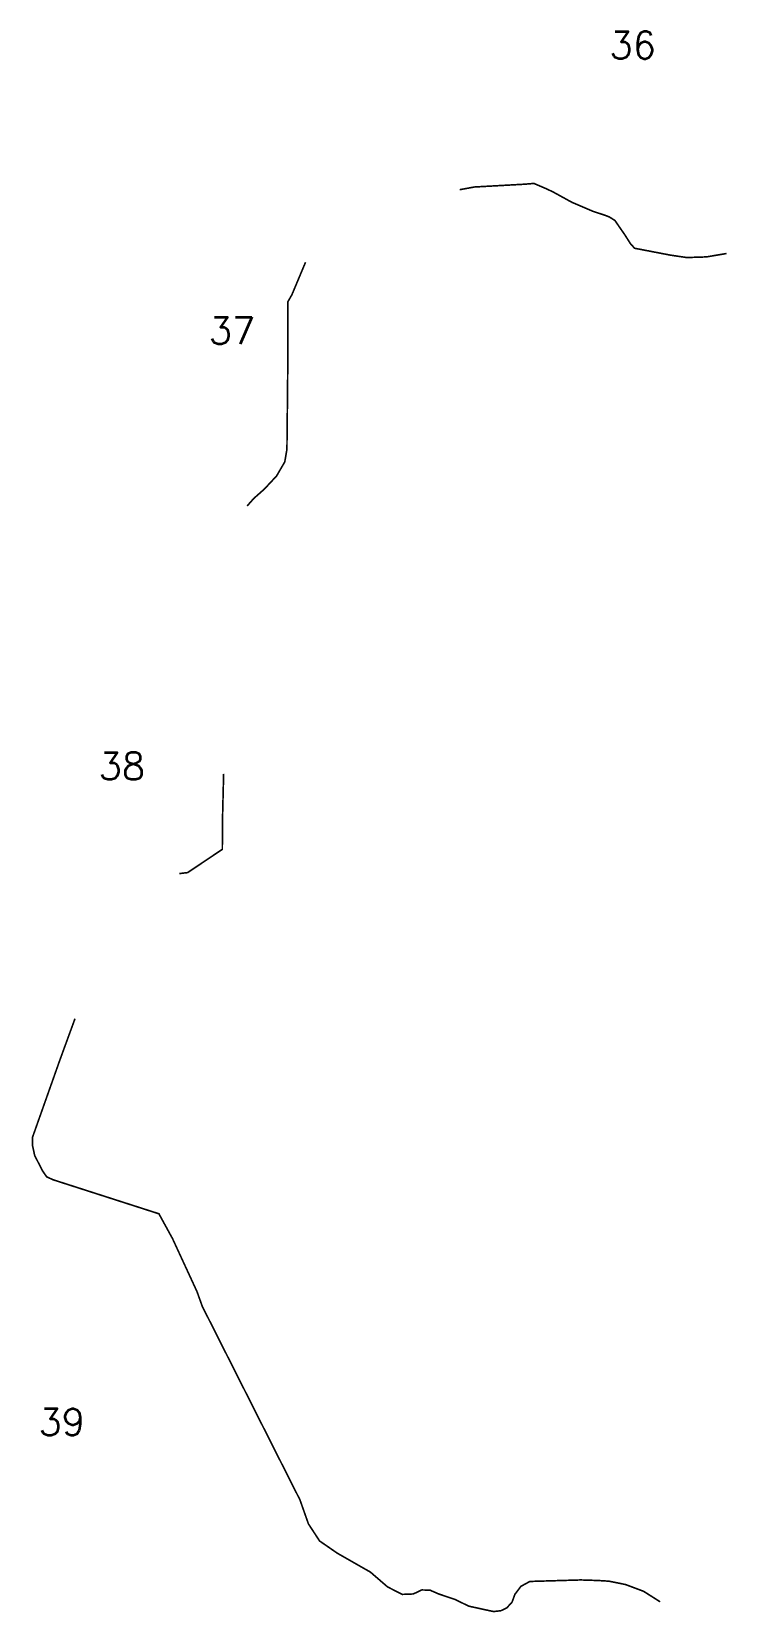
# Model space of a CAD drawing. Header units: metres. Extents: x 254129 to 356845, y 1741129 to 2228107.
# Drawn here: x 254129 to 255415, y 2193772 to 2196694 of the extents above; entities that cross this region are included whole.
import ezdxf

# ---------------------------------------------------------------- set-up
doc = ezdxf.new("R2010")
doc.units = ezdxf.units.M
doc.layers.add('ARTIFICIALLY PROTECTED', color=4, linetype='Continuous')
doc.styles.get("Standard").update_dxf_attribs({"font": 'simplex.shx'})

msp = doc.modelspace()

# ---------------------------------------------------------------- texts
at = {"char_height": 50, "attachment_point": 1}
for s, insert in [('36', (255197.3, 2196693.9)), ('37', (254456.8, 2196166.4)), ('38', (254253.2, 2195361.3)), ('39', (254142.1, 2194149))]:
    msp.add_mtext_dynamic_manual_height_columns(s, width=84.374, gutter_width=1, heights=[0], dxfattribs=dict(at, insert=insert))

# ---------------------------------------------------------------- linework, layer by layer
at = {"layer": 'ARTIFICIALLY PROTECTED', "const_width": 3, "flags": 128}
for points in [[(255413.6, 2196283.8), (255376.5, 2196277.5), (255340.3, 2196276.3), (255309.6, 2196280.8), (255256.6, 2196291), (255243.6, 2196293.5), (255235.7, 2196302.4), (255225.8, 2196318), (255207.3, 2196344.8), (255197, 2196351.3), (255189.2, 2196354.4), (255167.4, 2196361.5), (255128, 2196378.3), (255094, 2196397), (255081.8, 2196402.9), (255057.5, 2196413.3), (255041.1, 2196411.9), (254947.6, 2196406.7), (254920.4, 2196401.7)], [(254635.5, 2196267.7), (254610.3, 2196207.6), (254602.9, 2196194.7), (254602.9, 2196109), (254602.3, 2196034.9), (254602.3, 2196034.9), (254601.1, 2195921.9), (254597.1, 2195898.6), (254581.9, 2195872.5), (254559.2, 2195848.2), (254539.8, 2195831), (254527.6, 2195817.2)], [(254484, 2195322), (254484.1, 2195321.5), (254482.1, 2195240.8), (254481.7, 2195182.5), (254417.6, 2195139.5), (254402.4, 2195137.7)]]:
    msp.add_lwpolyline(points, dxfattribs=at)
at = {"layer": 'ARTIFICIALLY PROTECTED', "flags": 128}
msp.add_lwpolyline([(254209.4, 2194869.5, 3, 3, 0), (254181.5, 2194793.2, 3, 3, 0), (254131, 2194650.6, 3, 3, 0), (254130.7, 2194635.9, 3, 3, 0), (254134.9, 2194616.7, 3, 3, 0), (254149, 2194588.9, 3, 3, 0), (254157.1, 2194577.1, 3, 3, 0), (254169.4, 2194571.6, 3, 3, 0), (254309.1, 2194526.7, 3, 3, 0), (254364.5, 2194508.9, 3, 3, 0), (254389.7, 2194462.9, 3, 3, 0), (254434.9, 2194365, 3, 3, 0), (254444.7, 2194337.7, 3, 3, 0), (254608.1, 2194013.9, 3, 3, 0), (254625.1, 2193980.3, 3, 3, 0), (254640.8, 2193935.8, 3, 3, 0), (254661.5, 2193904.1, 3, 3, 0), (254694.4, 2193881.4, 3, 3, 0), (254755.4, 2193846.6, 3, 3, 0), (254787.1, 2193819.2, 3, 3, 0), (254814.3, 2193805.4, 3, 3, 0), (254834.7, 2193806.2, 3, 3, 0), (254850.3, 2193813.6, 3, 3, 0), (254865.6, 2193813.2, 3, 3, 0), (254881.6, 2193806.2, 3, 3, 0), (254912.6, 2193795.7, 3, 3, 0), (254937, 2193783.7, 3, 3, 0), (254965.2, 2193777.5, 3, 3, 0), (254980, 2193774.3, 3, 3, 0), (254982.9, 2193773.7, 3, 3, 0), (254996.3, 2193775.1, 3, 3, 0), (255007.6, 2193780.6, 3, 3, 0), (255017.2, 2193791.2, 3, 3, 0), (255022.4, 2193805.5, 3, 3, 0), (255033.6, 2193820.3, 3, 3, 0), (255050.1, 2193829.3, 3, 3, 0), (255144, 2193832.1, 3, 3, 0), (255172.5, 2193831.2, 3, 3, 0), (255175.6, 2193831.1, 3, 3, 0), (255196.2, 2193829.8, 3, 3, 0), (255226.9, 2193823.6, 3, 3, 0), (255260.3, 2193811.1, 3, 3, 0), (255290.8, 2193791.7, 0, 0, 0)], format="xyseb", dxfattribs=at)

msp.set_redraw_order([(e.dxf.handle, doc.entitydb.next_handle()) for e in msp.query("TEXT MTEXT ATTDEF DIMENSION ARC_DIMENSION")])  # texts and dimensions are drawn at this point

doc.saveas('drawing.dxf')
